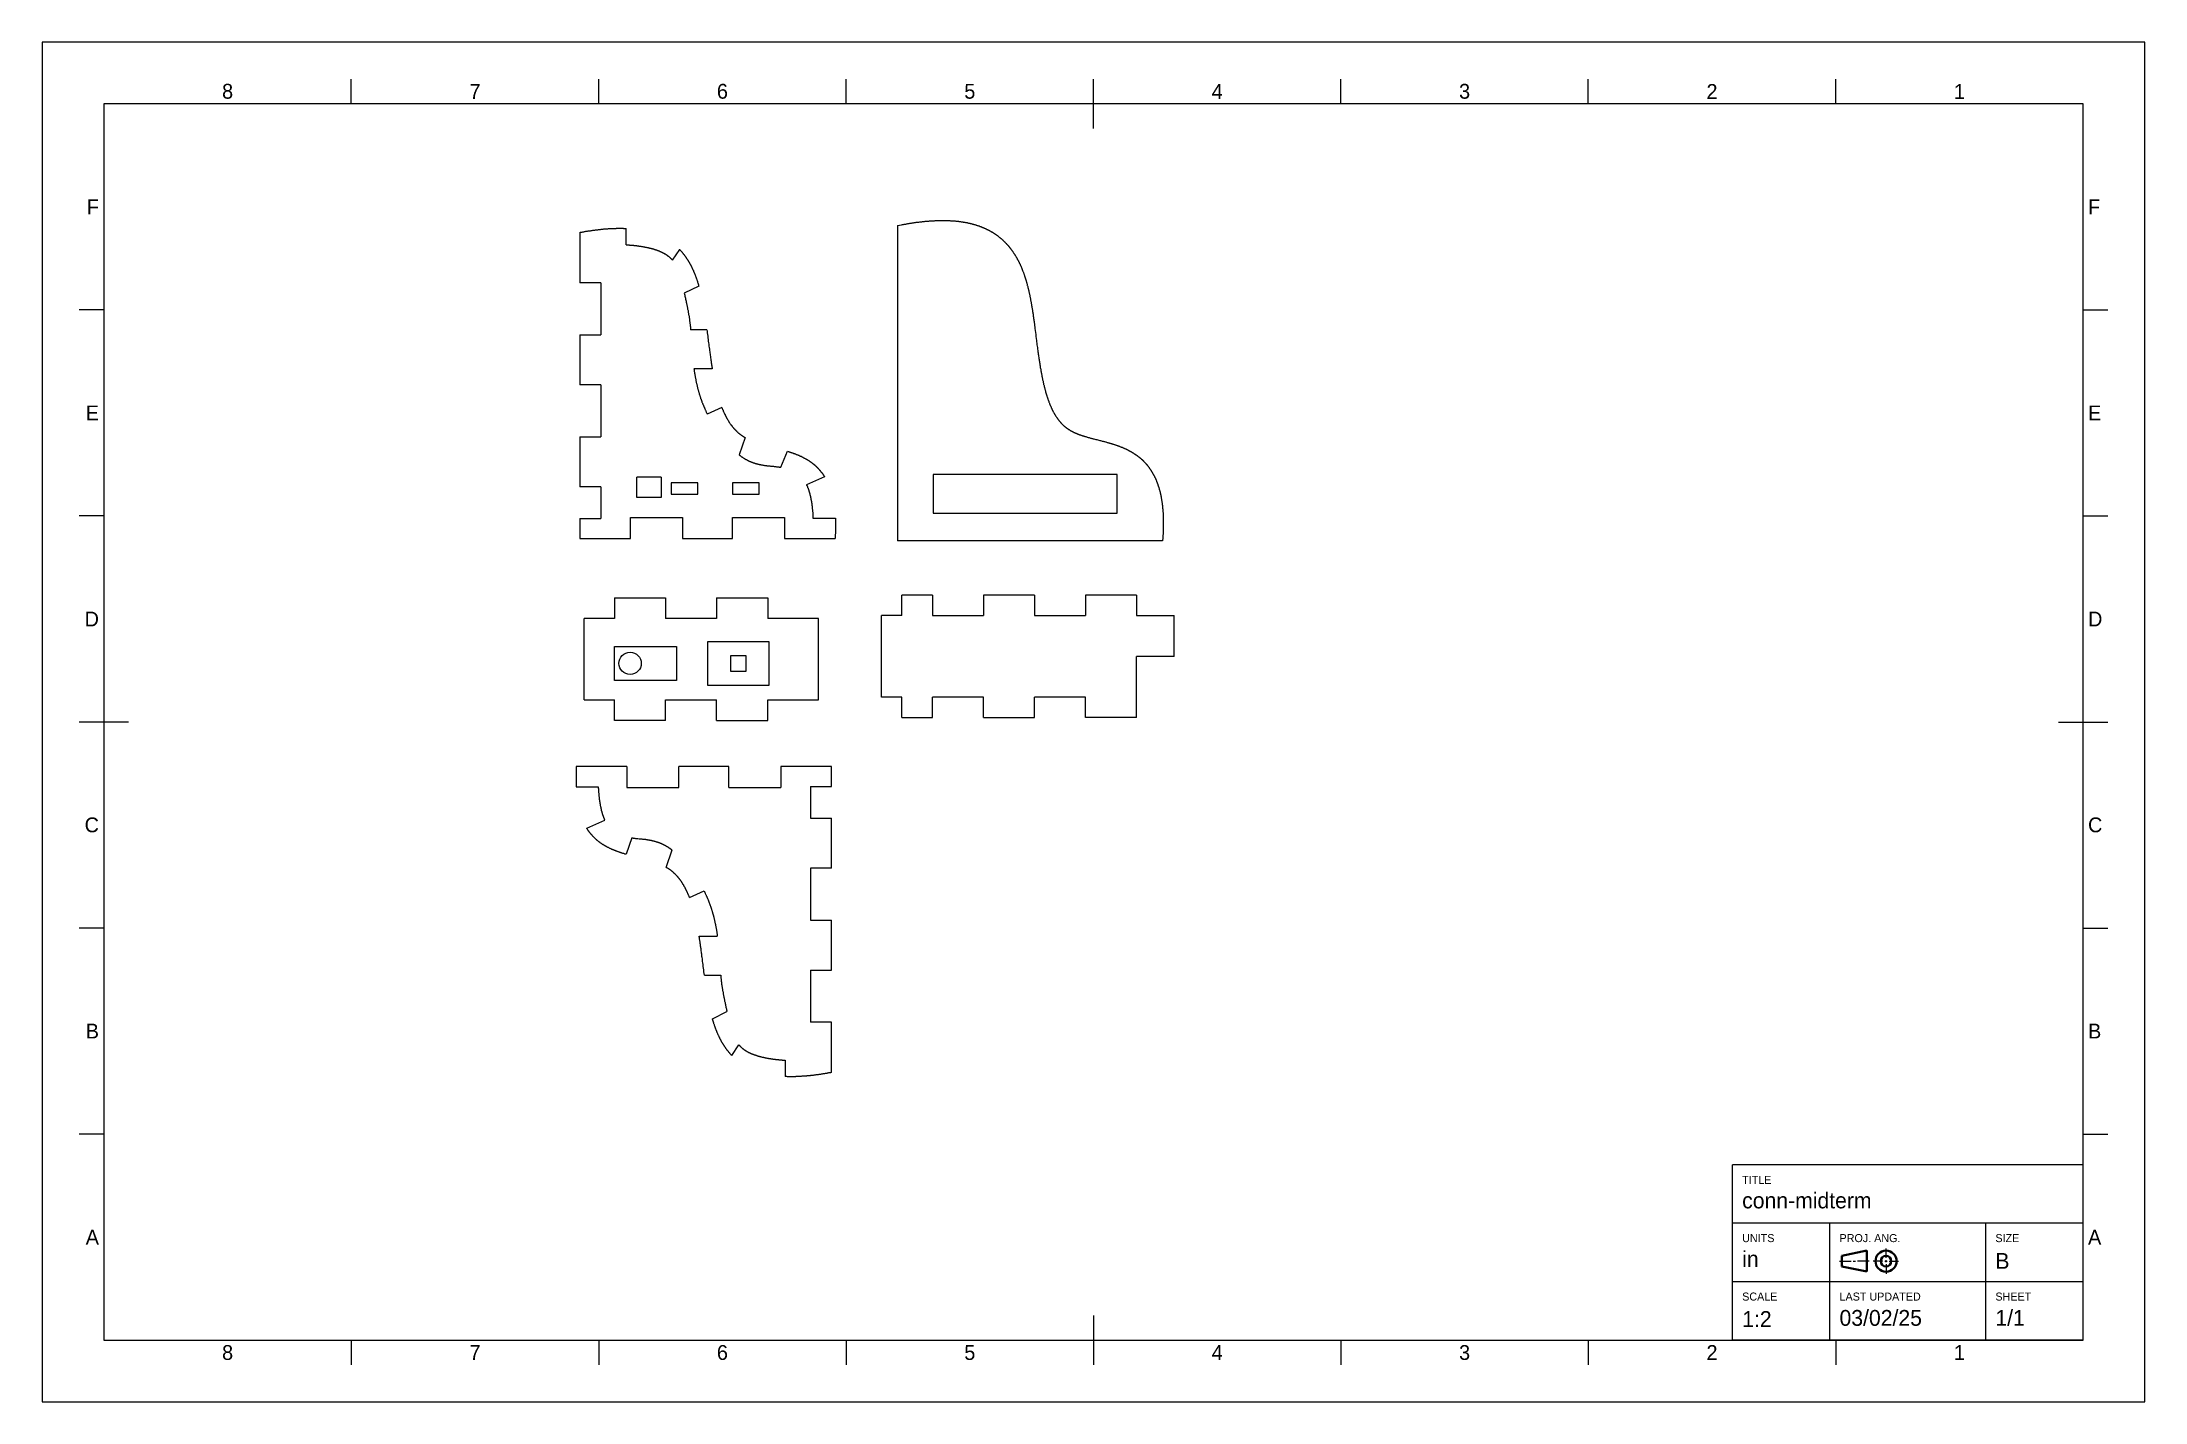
# Paper-space layout 'Sheet' of a CAD drawing. Header units: inches. Extents: x 0 to 17, y 0 to 11.
# The model-space entities are those that its viewports show. They can reach past a viewport. Long polylines and large blocks are cut down to what shows.
import ezdxf

# ---------------------------------------------------------------- set-up
doc = ezdxf.new("R2010")
doc.units = ezdxf.units.IN
doc.header["$LTSCALE"] = 0.03937
doc.header["$MEASUREMENT"] = 0
doc.layers.add('Border', color=7, linetype='Continuous')
doc.layers.add('Geometries', color=7, linetype='Continuous')
doc.styles.add('Shapr1', font='txt', dxfattribs={"height": 0.119625})
doc.styles.add('Shapr10', font='txt', dxfattribs={"height": 0.119625})
doc.styles.add('Shapr11', font='txt', dxfattribs={"height": 0.119625})
doc.styles.add('Shapr12', font='txt', dxfattribs={"height": 0.119625})
doc.styles.add('Shapr13', font='txt', dxfattribs={"height": 0.119625})
doc.styles.add('Shapr14', font='txt', dxfattribs={"height": 0.119625})
doc.styles.add('Shapr15', font='txt', dxfattribs={"height": 0.119625})
doc.styles.add('Shapr16', font='txt', dxfattribs={"height": 0.119625})
doc.styles.add('Shapr17', font='txt', dxfattribs={"height": 0.119625})
doc.styles.add('Shapr18', font='txt', dxfattribs={"height": 0.119625})
doc.styles.add('Shapr19', font='txt', dxfattribs={"height": 0.119625})
doc.styles.add('Shapr7', font='txt', dxfattribs={"height": 0.119625})
doc.styles.add('Shapr8', font='txt', dxfattribs={"height": 0.119625})
doc.styles.add('Shapr9', font='txt', dxfattribs={"height": 0.119625})

psp = doc.layouts.new('Sheet')

msp = doc.modelspace()

# ---------------------------------------------------------------- texts
at = {"layer": 'Border', "linetype": 'Continuous', "lineweight": 15, "char_height": 0.12, "width": 0.11962, "style": 'Shapr1'}
for s, insert, attachment_point in [('8', (1.5, 10.54), 8), ('7', (3.5, 10.54), 8), ('6', (5.5, 10.54), 8), ('5', (7.5, 10.54), 8), ('4', (9.5, 10.54), 8), ('3', (11.5, 10.54), 8), ('2', (13.5, 10.54), 8), ('1', (15.5, 10.54), 8), ('F', (0.46, 9.667), 6), ('F', (16.54, 9.667), 4), ('E', (0.46, 8), 6), ('E', (16.54, 8), 4), ('D', (0.46, 6.333), 6), ('D', (16.54, 6.333), 4), ('C', (0.46, 4.667), 6), ('C', (16.54, 4.667), 4), ('B', (0.46, 3), 6), ('B', (16.54, 3), 4), ('A', (0.46, 1.333), 6), ('A', (16.54, 1.333), 4), ('8', (1.5, 0.46), 2), ('7', (3.5, 0.46), 2), ('6', (5.5, 0.46), 2), ('5', (7.5, 0.46), 2), ('4', (9.5, 0.46), 2), ('3', (11.5, 0.46), 2), ('2', (13.5, 0.46), 2), ('1', (15.5, 0.46), 2)]:
    msp.add_mtext(s, dxfattribs=dict(at, insert=insert, attachment_point=attachment_point))
at = {"layer": 'Border', "linetype": 'Continuous', "lineweight": 15, "attachment_point": 1}
for s, insert, char_height, style in [('TITLE', (13.744, 1.829), 0.065, 'Shapr7'), ('conn-midterm', (13.744, 1.694), 0.12795, 'Shapr8'), ('UNITS', (13.744, 1.358), 0.065, 'Shapr9'), ('in', (13.744, 1.221), 0.128, 'Shapr10'), ('PROJ. ANG.', (14.531, 1.358), 0.065, 'Shapr11'), ('SIZE', (15.791, 1.358), 0.065, 'Shapr12'), ('B', (15.791, 1.205), 0.128, 'Shapr13'), ('SCALE', (13.744, 0.885), 0.065, 'Shapr14'), ('LAST UPDATED', (14.531, 0.885), 0.06496, 'Shapr16'), ('SHEET', (15.791, 0.885), 0.065, 'Shapr18'), ('1:2', (13.744, 0.735), 0.128, 'Shapr15'), ('03/02/25', (14.531, 0.744), 0.128, 'Shapr17'), ('1/1', (15.791, 0.744), 0.128, 'Shapr19')]:
    msp.add_mtext(s, dxfattribs=dict(at, insert=insert, char_height=char_height, style=style))

# ---------------------------------------------------------------- blocks, each defined once
blk = doc.blocks.new('*U2')
at = {"layer": 'Border', "linetype": 'Continuous', "lineweight": 15}
for p, q in [((16.5, 1.917), (13.665, 1.917)), ((13.665, 0.5), (13.665, 1.917)), ((16.5, 0.5), (16.5, 1.917)), ((16.5, 1.445), (13.665, 1.445)), ((14.453, 0.5), (14.453, 1.445)), ((15.713, 0.5), (15.713, 1.445)), ((14.907, 1.165), (14.907, 1.241)), ((14.531, 1.139), (14.625, 1.139)), ((14.642, 1.139), (14.659, 1.139)), ((14.77, 1.139), (14.677, 1.139)), ((14.881, 1.139), (14.804, 1.139)), ((14.898, 1.139), (14.915, 1.139)), ((14.907, 1.131), (14.907, 1.148)), ((14.907, 1.114), (14.907, 1.037)), ((14.932, 1.139), (15.009, 1.139)), ((16.5, 0.972), (13.665, 0.972)), ((16.5, 0.5), (13.665, 0.5))]:
    blk.add_line(p, q, dxfattribs=at)
at = {"layer": 'Border', "linetype": 'Continuous', "lineweight": 40}
for p, q in [((14.549, 1.182), (14.753, 1.224)), ((14.753, 1.224), (14.753, 1.054)), ((14.549, 1.182), (14.549, 1.096)), ((14.549, 1.096), (14.753, 1.054))]:
    blk.add_line(p, q, dxfattribs=at)
for radius in [0.0853, 0.0427]:
    blk.add_circle((14.907, 1.139), radius, dxfattribs=at)

# ---------------------------------------------------------------- linework, layer by layer
at = {"layer": 'Border', "linetype": 'Continuous', "lineweight": 15}
for p, q in [((2.5, 10.5), (2.5, 10.7)), ((4.5, 10.5), (4.5, 10.7)), ((6.5, 10.5), (6.5, 10.7)), ((8.5, 10.3), (8.5, 10.7)), ((10.5, 10.5), (10.5, 10.7)), ((12.5, 10.5), (12.5, 10.7)), ((14.5, 10.5), (14.5, 10.7)), ((16.5, 10.5), (0.5, 10.5)), ((0.5, 10.5), (0.5, 0.5)), ((16.5, 0.5), (16.5, 10.5)), ((0.5, 8.833), (0.3, 8.833)), ((16.5, 8.833), (16.7, 8.833)), ((0.5, 7.167), (0.3, 7.167)), ((16.5, 7.167), (16.7, 7.167)), ((0.7, 5.5), (0.3, 5.5)), ((16.3, 5.5), (16.7, 5.5)), ((0.5, 3.833), (0.3, 3.833)), ((16.5, 3.833), (16.7, 3.833)), ((0.5, 2.167), (0.3, 2.167)), ((16.5, 2.167), (16.7, 2.167)), ((8.5, 0.7), (8.5, 0.3)), ((0.5, 0.5), (16.5, 0.5)), ((2.5, 0.5), (2.5, 0.3)), ((4.5, 0.5), (4.5, 0.3)), ((6.5, 0.5), (6.5, 0.3)), ((10.5, 0.5), (10.5, 0.3)), ((12.5, 0.5), (12.5, 0.3)), ((14.5, 0.5), (14.5, 0.3))]:
    msp.add_line(p, q, dxfattribs=at)
at = {"layer": 'Geometries', "linetype": 'Continuous', "lineweight": 25}
for p, q in [((4.348, 9.46), (4.348, 9.051)), ((4.721, 9.36), (4.721, 9.493)), ((6.916, 9.516), (6.916, 6.966)), ((5.153, 9.323), (5.095, 9.236)), ((4.517, 9.051), (4.348, 9.051)), ((4.517, 9.051), (4.517, 8.631)), ((5.309, 9.026), (5.192, 8.968)), ((5.375, 8.673), (5.243, 8.673)), ((4.348, 8.631), (4.348, 8.226)), ((4.348, 8.631), (4.517, 8.631)), ((5.418, 8.357), (5.27, 8.357)), ((4.517, 8.226), (4.348, 8.226)), ((4.517, 8.226), (4.517, 7.806)), ((5.495, 8.045), (5.378, 7.991)), ((4.348, 7.806), (4.348, 7.401)), ((4.348, 7.806), (4.517, 7.806)), ((5.683, 7.801), (5.636, 7.66)), ((5.973, 7.561), (6.027, 7.69)), ((6.326, 7.483), (6.18, 7.419)), ((7.205, 7.502), (7.205, 7.188)), ((8.69, 7.502), (7.205, 7.502)), ((8.69, 7.188), (8.69, 7.502)), ((4.517, 7.401), (4.348, 7.401)), ((4.517, 7.401), (4.517, 7.146)), ((4.807, 7.315), (4.807, 7.48)), ((5.004, 7.48), (4.807, 7.48)), ((5.004, 7.315), (4.807, 7.315)), ((5.004, 7.48), (5.004, 7.315)), ((5.301, 7.434), (5.087, 7.434)), ((5.087, 7.434), (5.087, 7.344)), ((5.087, 7.344), (5.301, 7.344)), ((5.301, 7.344), (5.301, 7.434)), ((5.796, 7.434), (5.582, 7.434)), ((5.582, 7.434), (5.582, 7.344)), ((5.582, 7.344), (5.796, 7.344)), ((5.796, 7.344), (5.796, 7.434)), ((4.348, 7.146), (4.348, 6.985)), ((4.348, 7.146), (4.517, 7.146)), ((4.757, 7.154), (5.177, 7.154)), ((4.757, 6.985), (4.757, 7.154)), ((5.177, 7.154), (5.177, 6.985)), ((5.582, 7.154), (6.002, 7.154)), ((5.582, 6.985), (5.582, 7.154)), ((6.002, 7.154), (6.002, 6.985)), ((6.232, 7.15), (6.413, 7.15)), ((7.205, 7.188), (8.69, 7.188)), ((4.348, 6.985), (4.757, 6.985)), ((5.177, 6.985), (5.582, 6.985)), ((6.002, 6.985), (6.411, 6.985)), ((9.058, 6.966), (6.916, 6.966)), ((4.628, 6.503), (5.041, 6.503)), ((4.628, 6.503), (4.628, 6.338)), ((5.041, 6.503), (5.041, 6.338)), ((5.453, 6.503), (5.866, 6.503)), ((5.453, 6.503), (5.453, 6.338)), ((5.866, 6.503), (5.866, 6.338)), ((6.951, 6.361), (6.951, 6.526)), ((7.198, 6.526), (6.951, 6.526)), ((7.198, 6.526), (7.198, 6.361)), ((7.611, 6.526), (7.611, 6.361)), ((8.023, 6.526), (7.611, 6.526)), ((8.023, 6.526), (8.023, 6.361)), ((8.436, 6.526), (8.436, 6.361)), ((8.848, 6.526), (8.436, 6.526)), ((8.848, 6.526), (8.848, 6.361)), ((4.382, 5.678), (4.382, 6.338)), ((4.628, 6.338), (4.382, 6.338)), ((5.453, 6.338), (5.041, 6.338)), ((6.278, 6.338), (5.866, 6.338)), ((6.278, 5.678), (6.278, 6.338)), ((6.951, 6.361), (6.786, 6.361)), ((6.786, 5.701), (6.786, 6.361)), ((7.198, 6.361), (7.611, 6.361)), ((8.023, 6.361), (8.436, 6.361)), ((8.848, 6.361), (9.151, 6.361)), ((9.151, 6.031), (9.151, 6.361)), ((5.879, 6.149), (5.379, 6.149)), ((5.379, 6.149), (5.379, 5.799)), ((5.879, 5.799), (5.879, 6.149)), ((4.629, 5.836), (4.629, 6.111)), ((4.629, 6.111), (5.129, 6.111)), ((5.129, 6.111), (5.129, 5.836)), ((5.566, 6.036), (5.566, 5.911)), ((5.691, 6.036), (5.566, 6.036)), ((5.691, 5.911), (5.691, 6.036)), ((8.848, 5.536), (8.848, 6.031)), ((9.151, 6.031), (8.848, 6.031)), ((5.129, 5.836), (4.629, 5.836)), ((5.379, 5.799), (5.879, 5.799)), ((5.566, 5.911), (5.691, 5.911)), ((4.382, 5.678), (4.628, 5.678)), ((4.628, 5.513), (4.628, 5.678)), ((5.041, 5.513), (5.041, 5.678)), ((5.041, 5.678), (5.453, 5.678)), ((5.453, 5.513), (5.453, 5.678)), ((5.866, 5.678), (6.278, 5.678)), ((5.866, 5.513), (5.866, 5.678)), ((6.951, 5.701), (6.786, 5.701)), ((6.951, 5.536), (6.951, 5.701)), ((7.611, 5.701), (7.198, 5.701)), ((7.198, 5.536), (7.198, 5.701)), ((7.611, 5.536), (7.611, 5.701)), ((8.436, 5.701), (8.023, 5.701)), ((8.023, 5.536), (8.023, 5.701)), ((8.436, 5.536), (8.436, 5.701)), ((5.041, 5.513), (4.628, 5.513)), ((5.453, 5.513), (5.866, 5.513)), ((6.951, 5.536), (7.198, 5.536)), ((7.611, 5.536), (8.023, 5.536)), ((8.848, 5.536), (8.436, 5.536)), ((4.318, 5.14), (4.318, 4.975)), ((4.727, 5.14), (4.318, 5.14)), ((4.727, 5.14), (4.727, 4.971)), ((5.552, 5.14), (5.148, 5.14)), ((5.148, 4.971), (5.148, 5.14)), ((5.552, 4.971), (5.552, 5.14)), ((6.381, 5.14), (5.973, 5.14)), ((5.973, 5.14), (5.973, 4.971)), ((6.381, 4.979), (6.381, 5.14)), ((4.318, 4.975), (4.497, 4.975)), ((4.727, 4.971), (5.148, 4.971)), ((5.552, 4.971), (5.973, 4.971)), ((6.212, 4.979), (6.212, 4.723)), ((6.212, 4.979), (6.381, 4.979)), ((4.403, 4.641), (4.549, 4.706)), ((6.212, 4.723), (6.381, 4.723)), ((6.381, 4.319), (6.381, 4.723)), ((4.768, 4.563), (4.721, 4.43)), ((5.046, 4.324), (5.093, 4.465)), ((6.381, 4.319), (6.212, 4.319)), ((6.212, 4.319), (6.212, 3.898)), ((5.234, 4.08), (5.352, 4.134)), ((5.312, 3.767), (5.459, 3.767)), ((6.212, 3.898), (6.381, 3.898)), ((6.381, 3.494), (6.381, 3.898)), ((5.355, 3.452), (5.486, 3.452)), ((6.212, 3.494), (6.381, 3.494)), ((6.212, 3.494), (6.212, 3.073)), ((5.42, 3.099), (5.537, 3.157)), ((6.381, 3.073), (6.212, 3.073)), ((6.381, 2.665), (6.381, 3.073)), ((5.576, 2.802), (5.634, 2.888)), ((6.008, 2.765), (6.008, 2.632))]:
    msp.add_line(p, q, dxfattribs=at)
at = {"layer": 'Geometries', "linetype": 'Continuous', "lineweight": 25, "flags": 128}
for points in [[(6.916, 9.516), (6.949, 9.522), (6.956, 9.524), (6.963, 9.525), (6.969, 9.526), (6.976, 9.527), (6.983, 9.528), (6.988, 9.529), (6.994, 9.53), (7, 9.531), (7.005, 9.532), (7.011, 9.533), (7.016, 9.534), (7.022, 9.535), (7.028, 9.536), (7.033, 9.537), (7.039, 9.538), (7.044, 9.538), (7.05, 9.539), (7.056, 9.54), (7.061, 9.541), (7.067, 9.542), (7.072, 9.542), (7.078, 9.543), (7.084, 9.544), (7.089, 9.544), (7.095, 9.545), (7.101, 9.546), (7.106, 9.546), (7.112, 9.547), (7.117, 9.548), (7.123, 9.548), (7.129, 9.549), (7.134, 9.549), (7.14, 9.55), (7.146, 9.551), (7.151, 9.551), (7.157, 9.552), (7.163, 9.552), (7.168, 9.552), (7.174, 9.553), (7.18, 9.553), (7.185, 9.554), (7.19, 9.554), (7.195, 9.554), (7.2, 9.555), (7.205, 9.555), (7.21, 9.555), (7.214, 9.555), (7.219, 9.556), (7.224, 9.556), (7.229, 9.556), (7.234, 9.556), (7.239, 9.556), (7.244, 9.557), (7.248, 9.557), (7.253, 9.557), (7.258, 9.557), (7.263, 9.557), (7.268, 9.557), (7.273, 9.557), (7.278, 9.557), (7.282, 9.557), (7.287, 9.557), (7.292, 9.557), (7.296, 9.557), (7.3, 9.557), (7.304, 9.557), (7.309, 9.557), (7.313, 9.557), (7.317, 9.556), (7.321, 9.556), (7.326, 9.556), (7.33, 9.556), (7.335, 9.556), (7.339, 9.556), (7.344, 9.555), (7.348, 9.555), (7.353, 9.555), (7.357, 9.555), (7.362, 9.554), (7.366, 9.554), (7.371, 9.554), (7.375, 9.553), (7.379, 9.553), (7.383, 9.553), (7.386, 9.552), (7.39, 9.552), (7.393, 9.551), (7.397, 9.551), (7.4, 9.551), (7.404, 9.55), (7.408, 9.55), (7.411, 9.549), (7.415, 9.549), (7.418, 9.549), (7.422, 9.548), (7.425, 9.548), (7.429, 9.547), (7.433, 9.547), (7.436, 9.546), (7.44, 9.545), (7.443, 9.545), (7.447, 9.544), (7.451, 9.544), (7.454, 9.543), (7.458, 9.542), (7.461, 9.542), (7.465, 9.541), (7.468, 9.541), (7.472, 9.54), (7.475, 9.539), (7.479, 9.539), (7.482, 9.538), (7.485, 9.537), (7.489, 9.536), (7.492, 9.536), (7.495, 9.535), (7.499, 9.534), (7.502, 9.533), (7.506, 9.533), (7.509, 9.532), (7.512, 9.531), (7.516, 9.53), (7.519, 9.529), (7.522, 9.528), (7.526, 9.527), (7.529, 9.526), (7.532, 9.525), (7.536, 9.525), (7.539, 9.524), (7.542, 9.523), (7.546, 9.522), (7.549, 9.521), (7.552, 9.52), (7.555, 9.518), (7.559, 9.517), (7.562, 9.516), (7.565, 9.515), (7.569, 9.514), (7.572, 9.513), (7.575, 9.512), (7.578, 9.511), (7.582, 9.509), (7.585, 9.508), (7.588, 9.507), (7.591, 9.506), (7.595, 9.505), (7.598, 9.503), (7.601, 9.502), (7.604, 9.501), (7.607, 9.499), (7.611, 9.498), (7.614, 9.497), (7.617, 9.495), (7.62, 9.494), (7.623, 9.492), (7.626, 9.491), (7.629, 9.49), (7.632, 9.488), (7.636, 9.487), (7.639, 9.485), (7.641, 9.484), (7.644, 9.483), (7.646, 9.481), (7.648, 9.48), (7.651, 9.479), (7.653, 9.478), (7.656, 9.476), (7.658, 9.475), (7.661, 9.474), (7.663, 9.472), (7.666, 9.471), (7.669, 9.469), (7.671, 9.468), (7.674, 9.466), (7.677, 9.464), (7.68, 9.463), (7.683, 9.461), (7.685, 9.459), (7.688, 9.458), (7.691, 9.456), (7.694, 9.454), (7.696, 9.452), (7.699, 9.451), (7.702, 9.449), (7.704, 9.447), (7.707, 9.445), (7.71, 9.443), (7.713, 9.441), (7.715, 9.44), (7.718, 9.438), (7.72, 9.436), (7.723, 9.434), (7.726, 9.432), (7.728, 9.43), (7.731, 9.428), (7.733, 9.426), (7.736, 9.424), (7.738, 9.422), (7.741, 9.42), (7.743, 9.418), (7.746, 9.416), (7.749, 9.414), (7.751, 9.412), (7.753, 9.41), (7.756, 9.407), (7.758, 9.405), (7.761, 9.403), (7.763, 9.401), (7.766, 9.399), (7.768, 9.397), (7.77, 9.394), (7.773, 9.392), (7.775, 9.39), (7.777, 9.388), (7.78, 9.385), (7.782, 9.383), (7.784, 9.381), (7.787, 9.379), (7.789, 9.377), (7.791, 9.374), (7.793, 9.372), (7.794, 9.37), (7.796, 9.368), (7.798, 9.366), (7.8, 9.364), (7.802, 9.362), (7.804, 9.36), (7.806, 9.358), (7.808, 9.356), (7.81, 9.353), (7.812, 9.351), (7.813, 9.349), (7.815, 9.347), (7.817, 9.345), (7.819, 9.342), (7.821, 9.34), (7.823, 9.338), (7.824, 9.336), (7.826, 9.334), (7.828, 9.331), (7.83, 9.329), (7.831, 9.327), (7.833, 9.325), (7.835, 9.322), (7.836, 9.32), (7.838, 9.318), (7.84, 9.316), (7.841, 9.313), (7.843, 9.311), (7.845, 9.308), (7.847, 9.305), (7.849, 9.302), (7.851, 9.299), (7.853, 9.296), (7.855, 9.293), (7.857, 9.29), (7.859, 9.287), (7.861, 9.284), (7.863, 9.281), (7.865, 9.278), (7.867, 9.275), (7.868, 9.273), (7.87, 9.27), (7.872, 9.267), (7.874, 9.263), (7.875, 9.26), (7.877, 9.257), (7.879, 9.254), (7.881, 9.251), (7.882, 9.248), (7.884, 9.245), (7.886, 9.242), (7.888, 9.239), (7.889, 9.235), (7.891, 9.232), (7.893, 9.229), (7.894, 9.226), (7.896, 9.222), (7.898, 9.219), (7.899, 9.215), (7.901, 9.212), (7.903, 9.209), (7.904, 9.205), (7.906, 9.202), (7.907, 9.199), (7.909, 9.195), (7.91, 9.192), (7.912, 9.188), (7.914, 9.184), (7.915, 9.181), (7.917, 9.177), (7.918, 9.173), (7.92, 9.17), (7.921, 9.166), (7.923, 9.162), (7.924, 9.158), (7.926, 9.155), (7.927, 9.151), (7.929, 9.147), (7.93, 9.144), (7.932, 9.14), (7.933, 9.136), (7.935, 9.132), (7.936, 9.128), (7.937, 9.124), (7.939, 9.12), (7.94, 9.116), (7.942, 9.112), (7.943, 9.107), (7.944, 9.103), (7.946, 9.099), (7.947, 9.095), (7.948, 9.091), (7.95, 9.087), (7.951, 9.083), (7.952, 9.079), (7.954, 9.075), (7.955, 9.07), (7.956, 9.066), (7.958, 9.061), (7.959, 9.056), (7.96, 9.051), (7.962, 9.047), (7.963, 9.042), (7.964, 9.037), (7.965, 9.032), (7.967, 9.027), (7.968, 9.023), (7.969, 9.018), (7.97, 9.013), (7.972, 9.008), (7.973, 9.003), (7.974, 8.999), (7.975, 8.994), (7.976, 8.989), (7.977, 8.984), (7.978, 8.979), (7.979, 8.974), (7.98, 8.97), (7.982, 8.964), (7.983, 8.958), (7.984, 8.953), (7.985, 8.947), (7.986, 8.941), (7.988, 8.936), (7.989, 8.93), (7.99, 8.925), (7.991, 8.919), (7.992, 8.913), (7.993, 8.908), (7.994, 8.902), (7.995, 8.896), (7.996, 8.891), (7.997, 8.885), (7.998, 8.879), (7.999, 8.873), (8, 8.868), (8.001, 8.861), (8.002, 8.854), (8.003, 8.847), (8.005, 8.84), (8.006, 8.834), (8.007, 8.827), (8.008, 8.82), (8.009, 8.813), (8.01, 8.806), (8.011, 8.8), (8.012, 8.791), (8.013, 8.782), (8.014, 8.774), (8.016, 8.765), (8.017, 8.757), (8.018, 8.748), (8.019, 8.74), (8.02, 8.731), (8.022, 8.719), (8.024, 8.707), (8.025, 8.695), (8.027, 8.683), (8.029, 8.667), (8.031, 8.65), (8.033, 8.634), (8.035, 8.618), (8.037, 8.602), (8.039, 8.586), (8.04, 8.575), (8.042, 8.563), (8.043, 8.552), (8.045, 8.54), (8.046, 8.529), (8.048, 8.517), (8.05, 8.506), (8.051, 8.495), (8.052, 8.486), (8.054, 8.476), (8.055, 8.467), (8.056, 8.458), (8.058, 8.449), (8.059, 8.441), (8.06, 8.432), (8.061, 8.423), (8.063, 8.415), (8.064, 8.408), (8.065, 8.401), (8.066, 8.394), (8.067, 8.388), (8.068, 8.381), (8.069, 8.374), (8.07, 8.367), (8.072, 8.36), (8.073, 8.354), (8.074, 8.347), (8.075, 8.34), (8.076, 8.333), (8.078, 8.326), (8.079, 8.32), (8.08, 8.313), (8.081, 8.307), (8.082, 8.301), (8.083, 8.296), (8.085, 8.29), (8.086, 8.284), (8.087, 8.279), (8.088, 8.273), (8.089, 8.268), (8.09, 8.262), (8.092, 8.256), (8.093, 8.251), (8.094, 8.245), (8.095, 8.24), (8.096, 8.235), (8.097, 8.231), (8.099, 8.226), (8.1, 8.221), (8.101, 8.216), (8.102, 8.211), (8.103, 8.207), (8.105, 8.202), (8.106, 8.197), (8.107, 8.192), (8.108, 8.187), (8.11, 8.183), (8.111, 8.178), (8.112, 8.174), (8.113, 8.169), (8.114, 8.165), (8.116, 8.161), (8.117, 8.157), (8.118, 8.152), (8.119, 8.148), (8.121, 8.144), (8.122, 8.14), (8.123, 8.135), (8.125, 8.131), (8.126, 8.127), (8.127, 8.124), (8.128, 8.12), (8.13, 8.117), (8.131, 8.114), (8.132, 8.11), (8.133, 8.107), (8.134, 8.104), (8.135, 8.1), (8.137, 8.097), (8.138, 8.094), (8.139, 8.09), (8.14, 8.087), (8.142, 8.084), (8.143, 8.08), (8.144, 8.077), (8.145, 8.074), (8.147, 8.07), (8.148, 8.067), (8.149, 8.064), (8.151, 8.06), (8.152, 8.057), (8.154, 8.054), (8.155, 8.051), (8.157, 8.047), (8.158, 8.044), (8.159, 8.041), (8.16, 8.039), (8.162, 8.036), (8.163, 8.033), (8.164, 8.031), (8.165, 8.028), (8.167, 8.026), (8.168, 8.023), (8.169, 8.02), (8.171, 8.018), (8.172, 8.015), (8.173, 8.012), (8.175, 8.01), (8.176, 8.007), (8.177, 8.005), (8.179, 8.002), (8.18, 8), (8.182, 7.997), (8.183, 7.995), (8.185, 7.992), (8.186, 7.989), (8.188, 7.987), (8.189, 7.984), (8.191, 7.982), (8.192, 7.979), (8.194, 7.977), (8.195, 7.974), (8.197, 7.972), (8.198, 7.97), (8.2, 7.967), (8.202, 7.965), (8.203, 7.962), (8.205, 7.96), (8.207, 7.957), (8.208, 7.955), (8.21, 7.953), (8.211, 7.951), (8.213, 7.949), (8.214, 7.947), (8.216, 7.945), (8.217, 7.943), (8.219, 7.941), (8.22, 7.939), (8.222, 7.937), (8.223, 7.935), (8.225, 7.933), (8.227, 7.931), (8.228, 7.93), (8.23, 7.928), (8.231, 7.926), (8.233, 7.924), (8.234, 7.922), (8.236, 7.92), (8.238, 7.919), (8.239, 7.917), (8.241, 7.915), (8.242, 7.914), (8.244, 7.912), (8.246, 7.91), (8.247, 7.909), (8.249, 7.907), (8.251, 7.905), (8.252, 7.904), (8.254, 7.902), (8.256, 7.9), (8.257, 7.899), (8.259, 7.897), (8.261, 7.896), (8.263, 7.894), (8.264, 7.893), (8.266, 7.891), (8.268, 7.89), (8.27, 7.888), (8.272, 7.887), (8.273, 7.885), (8.275, 7.884), (8.277, 7.882), (8.279, 7.881), (8.281, 7.879), (8.283, 7.878), (8.285, 7.877), (8.287, 7.875), (8.288, 7.874), (8.29, 7.873), (8.292, 7.871), (8.294, 7.87), (8.296, 7.869), (8.298, 7.867), (8.3, 7.866), (8.303, 7.865), (8.305, 7.863), (8.307, 7.862), (8.309, 7.861), (8.311, 7.859), (8.313, 7.858), (8.316, 7.857), (8.318, 7.856), (8.32, 7.854), (8.322, 7.853), (8.324, 7.852), (8.327, 7.851), (8.329, 7.85), (8.331, 7.849), (8.333, 7.848), (8.335, 7.847), (8.337, 7.845), (8.339, 7.844), (8.342, 7.843), (8.344, 7.842), (8.347, 7.841), (8.349, 7.84), (8.352, 7.839), (8.355, 7.837), (8.357, 7.836), (8.36, 7.835), (8.363, 7.834), (8.366, 7.833), (8.368, 7.832), (8.371, 7.831), (8.374, 7.829), (8.377, 7.828), (8.38, 7.827), (8.382, 7.826), (8.385, 7.825), (8.388, 7.824), (8.391, 7.823), (8.395, 7.822), (8.398, 7.821), (8.401, 7.82), (8.405, 7.818), (8.408, 7.817), (8.411, 7.816), (8.415, 7.815), (8.419, 7.814), (8.423, 7.813), (8.426, 7.811), (8.43, 7.81), (8.434, 7.809), (8.439, 7.808), (8.443, 7.806), (8.448, 7.805), (8.452, 7.804), (8.457, 7.802), (8.462, 7.801), (8.466, 7.8), (8.471, 7.798), (8.475, 7.797), (8.48, 7.796), (8.486, 7.794), (8.492, 7.793), (8.497, 7.791), (8.503, 7.79), (8.511, 7.788), (8.519, 7.786), (8.526, 7.784), (8.534, 7.782), (8.542, 7.78), (8.55, 7.778), (8.557, 7.776), (8.565, 7.774), (8.571, 7.772), (8.577, 7.771), (8.584, 7.769), (8.59, 7.768), (8.596, 7.766), (8.601, 7.765), (8.606, 7.763), (8.611, 7.762), (8.616, 7.76), (8.621, 7.759), (8.626, 7.758), (8.63, 7.756), (8.635, 7.755), (8.64, 7.753), (8.645, 7.752), (8.649, 7.751), (8.653, 7.749), (8.657, 7.748), (8.661, 7.747), (8.666, 7.745), (8.67, 7.744), (8.674, 7.743), (8.678, 7.741), (8.682, 7.74), (8.686, 7.739), (8.69, 7.737), (8.694, 7.736), (8.697, 7.735), (8.701, 7.733), (8.704, 7.732), (8.708, 7.731), (8.711, 7.73), (8.714, 7.728), (8.718, 7.727), (8.721, 7.726), (8.724, 7.724), (8.728, 7.723), (8.731, 7.722), (8.734, 7.72), (8.738, 7.719), (8.741, 7.717), (8.744, 7.716), (8.748, 7.715), (8.751, 7.713), (8.754, 7.712), (8.758, 7.71), (8.761, 7.709), (8.764, 7.707), (8.766, 7.706), (8.769, 7.705), (8.771, 7.703), (8.774, 7.702), (8.777, 7.701), (8.779, 7.7), (8.782, 7.698), (8.784, 7.697), (8.787, 7.696), (8.789, 7.694), (8.792, 7.693), (8.795, 7.691), (8.797, 7.69), (8.8, 7.689), (8.802, 7.687), (8.805, 7.686), (8.807, 7.684), (8.81, 7.683), (8.812, 7.681), (8.815, 7.68), (8.817, 7.678), (8.82, 7.677), (8.823, 7.675), (8.825, 7.673), (8.828, 7.672), (8.83, 7.67), (8.833, 7.669), (8.835, 7.667), (8.838, 7.665), (8.84, 7.663), (8.843, 7.662), (8.845, 7.66), (8.848, 7.658), (8.85, 7.656), (8.852, 7.655), (8.855, 7.653), (8.857, 7.651), (8.859, 7.65), (8.862, 7.648), (8.864, 7.646), (8.866, 7.644), (8.869, 7.642), (8.871, 7.641), (8.873, 7.639), (8.875, 7.637), (8.878, 7.635), (8.88, 7.633), (8.882, 7.631), (8.884, 7.629), (8.886, 7.627), (8.888, 7.625), (8.891, 7.623), (8.893, 7.622), (8.895, 7.62), (8.897, 7.618), (8.899, 7.616), (8.901, 7.614), (8.903, 7.612), (8.905, 7.609), (8.907, 7.607), (8.909, 7.605), (8.911, 7.603), (8.913, 7.601), (8.915, 7.599), (8.917, 7.597), (8.919, 7.595), (8.921, 7.593), (8.923, 7.59), (8.925, 7.588), (8.927, 7.586), (8.929, 7.584), (8.931, 7.582), (8.933, 7.579), (8.934, 7.577), (8.936, 7.575), (8.938, 7.573), (8.94, 7.57), (8.942, 7.568), (8.943, 7.566), (8.945, 7.563), (8.947, 7.561), (8.949, 7.559), (8.951, 7.556), (8.952, 7.554), (8.954, 7.551), (8.956, 7.549), (8.957, 7.546), (8.959, 7.544), (8.961, 7.542), (8.962, 7.539), (8.964, 7.537), (8.966, 7.534), (8.967, 7.531), (8.969, 7.529), (8.97, 7.526), (8.972, 7.524), (8.974, 7.521), (8.975, 7.518), (8.977, 7.516), (8.978, 7.513), (8.98, 7.51), (8.981, 7.508), (8.983, 7.505), (8.984, 7.502), (8.986, 7.5), (8.987, 7.497), (8.989, 7.494), (8.99, 7.491), (8.992, 7.488), (8.993, 7.486), (8.994, 7.483), (8.996, 7.48), (8.997, 7.477), (8.998, 7.475), (9, 7.472), (9.001, 7.469), (9.002, 7.466), (9.003, 7.463), (9.005, 7.46), (9.006, 7.458), (9.007, 7.455), (9.008, 7.452), (9.009, 7.449), (9.01, 7.446), (9.012, 7.443), (9.013, 7.44), (9.014, 7.437), (9.015, 7.434), (9.016, 7.432), (9.017, 7.429), (9.018, 7.426), (9.019, 7.423), (9.02, 7.42), (9.021, 7.417), (9.022, 7.414), (9.023, 7.411), (9.024, 7.408), (9.025, 7.405), (9.026, 7.402), (9.027, 7.399), (9.028, 7.396), (9.029, 7.393), (9.03, 7.39), (9.031, 7.387), (9.032, 7.383), (9.032, 7.38), (9.033, 7.377), (9.034, 7.374), (9.035, 7.37), (9.036, 7.367), (9.037, 7.364), (9.038, 7.361), (9.038, 7.358), (9.039, 7.354), (9.04, 7.351), (9.041, 7.348), (9.041, 7.344), (9.042, 7.341), (9.043, 7.338), (9.044, 7.334), (9.044, 7.331), (9.045, 7.327), (9.046, 7.324), (9.046, 7.321), (9.047, 7.317), (9.048, 7.314), (9.048, 7.311), (9.049, 7.306), (9.05, 7.302), (9.05, 7.298), (9.051, 7.294), (9.052, 7.29), (9.052, 7.286), (9.053, 7.282), (9.053, 7.278), (9.054, 7.274), (9.055, 7.27), (9.055, 7.265), (9.056, 7.261), (9.056, 7.257), (9.057, 7.253), (9.057, 7.249), (9.057, 7.245), (9.058, 7.241), (9.058, 7.237), (9.059, 7.233), (9.059, 7.228), (9.06, 7.224), (9.06, 7.22), (9.06, 7.216), (9.061, 7.212), (9.061, 7.208), (9.061, 7.204), (9.061, 7.2), (9.062, 7.195), (9.062, 7.191), (9.062, 7.187), (9.062, 7.183), (9.063, 7.179), (9.063, 7.175), (9.063, 7.171), (9.063, 7.166), (9.063, 7.161), (9.064, 7.156), (9.064, 7.151), (9.064, 7.146), (9.064, 7.141), (9.064, 7.135), (9.064, 7.13), (9.064, 7.125), (9.064, 7.12), (9.064, 7.115), (9.064, 7.11), (9.064, 7.104), (9.064, 7.099), (9.064, 7.093), (9.064, 7.088), (9.064, 7.082), (9.064, 7.077), (9.064, 7.071), (9.064, 7.066), (9.063, 7.06), (9.063, 7.055), (9.063, 7.049), (9.063, 7.044), (9.063, 7.038), (9.062, 7.033), (9.062, 7.027), (9.062, 7.022), (9.062, 7.016), (9.061, 7.011), (9.061, 7.006), (9.061, 7.001), (9.06, 6.996), (9.06, 6.991), (9.058, 6.966)], [(4.348, 9.46), (4.354, 9.461), (4.361, 9.462), (4.367, 9.463), (4.373, 9.464), (4.379, 9.465), (4.385, 9.467), (4.391, 9.468), (4.397, 9.469), (4.403, 9.47), (4.409, 9.471), (4.416, 9.472), (4.422, 9.473), (4.428, 9.474), (4.434, 9.474), (4.44, 9.475), (4.446, 9.476), (4.452, 9.477), (4.457, 9.478), (4.463, 9.479), (4.469, 9.479), (4.475, 9.48), (4.481, 9.481), (4.486, 9.482), (4.492, 9.482), (4.498, 9.483), (4.504, 9.484), (4.509, 9.484), (4.515, 9.485), (4.521, 9.486), (4.527, 9.486), (4.533, 9.487), (4.537, 9.487), (4.542, 9.488), (4.547, 9.488), (4.551, 9.488), (4.556, 9.489), (4.56, 9.489), (4.565, 9.49), (4.57, 9.49), (4.574, 9.49), (4.579, 9.491), (4.584, 9.491), (4.588, 9.491), (4.593, 9.491), (4.598, 9.492), (4.602, 9.492), (4.607, 9.492), (4.612, 9.492), (4.616, 9.493), (4.621, 9.493), (4.626, 9.493), (4.63, 9.493), (4.635, 9.493), (4.64, 9.493), (4.645, 9.494), (4.649, 9.494), (4.654, 9.494), (4.659, 9.494), (4.664, 9.494), (4.669, 9.494), (4.673, 9.494), (4.678, 9.494), (4.683, 9.494), (4.688, 9.494), (4.692, 9.494), (4.697, 9.494), (4.701, 9.493), (4.705, 9.493), (4.709, 9.493), (4.713, 9.493), (4.717, 9.493), (4.721, 9.493)], [(4.721, 9.36), (4.726, 9.36), (4.731, 9.359), (4.735, 9.359), (4.74, 9.359), (4.745, 9.359), (4.749, 9.358), (4.753, 9.358), (4.757, 9.358), (4.761, 9.357), (4.765, 9.357), (4.769, 9.357), (4.773, 9.356), (4.777, 9.356), (4.781, 9.356), (4.785, 9.355), (4.789, 9.355), (4.793, 9.354), (4.797, 9.354), (4.801, 9.353), (4.805, 9.353), (4.809, 9.352), (4.813, 9.352), (4.817, 9.351), (4.821, 9.351), (4.825, 9.35), (4.829, 9.35), (4.833, 9.349), (4.837, 9.349), (4.841, 9.348), (4.845, 9.347), (4.849, 9.347), (4.854, 9.346), (4.858, 9.345), (4.862, 9.344), (4.866, 9.344), (4.87, 9.343), (4.874, 9.342), (4.878, 9.341), (4.882, 9.341), (4.885, 9.34), (4.889, 9.339), (4.893, 9.338), (4.896, 9.337), (4.9, 9.337), (4.903, 9.336), (4.907, 9.335), (4.91, 9.334), (4.914, 9.333), (4.917, 9.332), (4.921, 9.332), (4.924, 9.331), (4.928, 9.33), (4.931, 9.329), (4.934, 9.328), (4.937, 9.327), (4.939, 9.326), (4.942, 9.326), (4.945, 9.325), (4.948, 9.324), (4.951, 9.323), (4.954, 9.322), (4.957, 9.321), (4.96, 9.32), (4.962, 9.319), (4.964, 9.319), (4.967, 9.318), (4.969, 9.317), (4.972, 9.316), (4.974, 9.315), (4.976, 9.314), (4.979, 9.313), (4.981, 9.313), (4.983, 9.312), (4.986, 9.311), (4.988, 9.31), (4.991, 9.309), (4.993, 9.308), (4.995, 9.307), (4.998, 9.306), (5, 9.305), (5.002, 9.304), (5.005, 9.303), (5.007, 9.302), (5.009, 9.301), (5.012, 9.299), (5.014, 9.298), (5.016, 9.297), (5.018, 9.296), (5.02, 9.295), (5.022, 9.294), (5.024, 9.293), (5.026, 9.292), (5.028, 9.291), (5.029, 9.29), (5.031, 9.289), (5.033, 9.288), (5.035, 9.287), (5.037, 9.286), (5.039, 9.285), (5.04, 9.284), (5.042, 9.283), (5.044, 9.282), (5.045, 9.281), (5.047, 9.28), (5.048, 9.279), (5.05, 9.278), (5.051, 9.277), (5.053, 9.276), (5.054, 9.274), (5.056, 9.273), (5.057, 9.272), (5.059, 9.271), (5.06, 9.27), (5.061, 9.269), (5.063, 9.268), (5.064, 9.267), (5.066, 9.266), (5.067, 9.264), (5.069, 9.263), (5.07, 9.262), (5.072, 9.261), (5.073, 9.259), (5.074, 9.258), (5.076, 9.257), (5.077, 9.256), (5.079, 9.254), (5.08, 9.253), (5.081, 9.252), (5.083, 9.25), (5.084, 9.249), (5.085, 9.248), (5.086, 9.246), (5.088, 9.245), (5.089, 9.244), (5.09, 9.242), (5.092, 9.241), (5.093, 9.239), (5.094, 9.238), (5.095, 9.236)], [(5.153, 9.323), (5.155, 9.321), (5.157, 9.319), (5.159, 9.317), (5.161, 9.314), (5.163, 9.312), (5.165, 9.31), (5.167, 9.308), (5.169, 9.306), (5.171, 9.303), (5.172, 9.301), (5.174, 9.299), (5.176, 9.297), (5.178, 9.294), (5.18, 9.292), (5.182, 9.29), (5.184, 9.288), (5.186, 9.285), (5.187, 9.283), (5.189, 9.281), (5.191, 9.278), (5.193, 9.276), (5.194, 9.274), (5.196, 9.271), (5.198, 9.269), (5.2, 9.266), (5.201, 9.264), (5.203, 9.262), (5.205, 9.259), (5.206, 9.257), (5.208, 9.254), (5.21, 9.252), (5.211, 9.249), (5.213, 9.247), (5.215, 9.244), (5.216, 9.242), (5.218, 9.24), (5.219, 9.237), (5.221, 9.235), (5.222, 9.232), (5.224, 9.229), (5.226, 9.227), (5.227, 9.224), (5.229, 9.222), (5.23, 9.219), (5.232, 9.217), (5.233, 9.214), (5.235, 9.211), (5.236, 9.209), (5.238, 9.206), (5.239, 9.203), (5.241, 9.2), (5.242, 9.198), (5.244, 9.195), (5.245, 9.192), (5.247, 9.189), (5.248, 9.186), (5.249, 9.184), (5.251, 9.181), (5.252, 9.178), (5.254, 9.175), (5.255, 9.172), (5.256, 9.169), (5.258, 9.166), (5.259, 9.163), (5.261, 9.16), (5.262, 9.157), (5.263, 9.154), (5.265, 9.151), (5.266, 9.148), (5.267, 9.145), (5.269, 9.142), (5.27, 9.139), (5.272, 9.135), (5.273, 9.132), (5.275, 9.128), (5.276, 9.124), (5.277, 9.121), (5.279, 9.117), (5.28, 9.113), (5.282, 9.11), (5.283, 9.106), (5.285, 9.102), (5.286, 9.099), (5.287, 9.095), (5.289, 9.091), (5.29, 9.087), (5.291, 9.084), (5.293, 9.08), (5.294, 9.076), (5.295, 9.072), (5.296, 9.069), (5.298, 9.065), (5.299, 9.061), (5.3, 9.057), (5.301, 9.053), (5.302, 9.05), (5.304, 9.046), (5.305, 9.042), (5.306, 9.038), (5.307, 9.034), (5.308, 9.03), (5.309, 9.026)], [(5.192, 8.968), (5.194, 8.96), (5.196, 8.952), (5.197, 8.944), (5.199, 8.936), (5.201, 8.928), (5.203, 8.92), (5.205, 8.911), (5.206, 8.903), (5.208, 8.895), (5.209, 8.889), (5.211, 8.883), (5.212, 8.877), (5.213, 8.871), (5.214, 8.865), (5.216, 8.859), (5.217, 8.853), (5.218, 8.846), (5.219, 8.84), (5.22, 8.834), (5.222, 8.828), (5.223, 8.822), (5.224, 8.817), (5.224, 8.812), (5.225, 8.807), (5.226, 8.802), (5.227, 8.797), (5.228, 8.792), (5.229, 8.788), (5.23, 8.783), (5.23, 8.778), (5.231, 8.773), (5.232, 8.768), (5.233, 8.763), (5.233, 8.758), (5.234, 8.753), (5.235, 8.748), (5.235, 8.743), (5.236, 8.738), (5.237, 8.733), (5.237, 8.728), (5.238, 8.723), (5.239, 8.718), (5.239, 8.713), (5.24, 8.708), (5.24, 8.703), (5.241, 8.698), (5.241, 8.693), (5.242, 8.688), (5.242, 8.683), (5.243, 8.678), (5.243, 8.673)], [(5.375, 8.673), (5.376, 8.66), (5.378, 8.647), (5.38, 8.634), (5.381, 8.621), (5.383, 8.607), (5.385, 8.594), (5.386, 8.581), (5.388, 8.568), (5.39, 8.555), (5.391, 8.541), (5.393, 8.528), (5.395, 8.515), (5.396, 8.505), (5.398, 8.495), (5.399, 8.486), (5.4, 8.476), (5.402, 8.466), (5.403, 8.456), (5.404, 8.446), (5.406, 8.436), (5.407, 8.428), (5.408, 8.42), (5.409, 8.413), (5.41, 8.405), (5.411, 8.397), (5.413, 8.389), (5.414, 8.381), (5.415, 8.373), (5.416, 8.365), (5.418, 8.357)], [(5.27, 8.357), (5.271, 8.353), (5.271, 8.348), (5.272, 8.343), (5.273, 8.339), (5.273, 8.334), (5.274, 8.329), (5.275, 8.325), (5.275, 8.32), (5.276, 8.315), (5.277, 8.311), (5.278, 8.306), (5.279, 8.301), (5.279, 8.297), (5.28, 8.292), (5.281, 8.288), (5.282, 8.283), (5.283, 8.278), (5.284, 8.274), (5.285, 8.269), (5.285, 8.264), (5.286, 8.26), (5.287, 8.255), (5.288, 8.25), (5.289, 8.246), (5.29, 8.241), (5.291, 8.237), (5.292, 8.232), (5.293, 8.227), (5.295, 8.223), (5.296, 8.218), (5.297, 8.213), (5.298, 8.209), (5.299, 8.204), (5.3, 8.2), (5.301, 8.195), (5.302, 8.191), (5.303, 8.187), (5.304, 8.184), (5.306, 8.18), (5.307, 8.176), (5.308, 8.172), (5.309, 8.168), (5.31, 8.164), (5.311, 8.16), (5.312, 8.157), (5.313, 8.153), (5.314, 8.149), (5.316, 8.145), (5.317, 8.141), (5.318, 8.137), (5.319, 8.134), (5.321, 8.13), (5.322, 8.126), (5.323, 8.122), (5.324, 8.118), (5.326, 8.115), (5.327, 8.111), (5.328, 8.107), (5.33, 8.103), (5.331, 8.099), (5.333, 8.096), (5.334, 8.092), (5.335, 8.088), (5.337, 8.084), (5.338, 8.08), (5.34, 8.077), (5.341, 8.073), (5.343, 8.069), (5.344, 8.065), (5.346, 8.062), (5.347, 8.058), (5.349, 8.054), (5.351, 8.05), (5.352, 8.047), (5.354, 8.043), (5.355, 8.039), (5.357, 8.035), (5.359, 8.032), (5.36, 8.028), (5.362, 8.024), (5.364, 8.021), (5.365, 8.017), (5.367, 8.013), (5.369, 8.009), (5.37, 8.006), (5.372, 8.002), (5.374, 7.998), (5.376, 7.995), (5.378, 7.991)], [(5.495, 8.045), (5.496, 8.041), (5.498, 8.038), (5.499, 8.035), (5.5, 8.031), (5.502, 8.028), (5.503, 8.025), (5.505, 8.021), (5.506, 8.018), (5.507, 8.015), (5.509, 8.011), (5.51, 8.008), (5.512, 8.005), (5.513, 8.001), (5.515, 7.998), (5.516, 7.995), (5.518, 7.991), (5.519, 7.989), (5.521, 7.986), (5.522, 7.983), (5.523, 7.981), (5.524, 7.978), (5.526, 7.976), (5.527, 7.973), (5.528, 7.971), (5.53, 7.968), (5.531, 7.965), (5.533, 7.963), (5.534, 7.96), (5.535, 7.958), (5.537, 7.955), (5.538, 7.953), (5.54, 7.95), (5.541, 7.948), (5.543, 7.945), (5.544, 7.943), (5.546, 7.94), (5.547, 7.938), (5.549, 7.935), (5.55, 7.933), (5.552, 7.93), (5.553, 7.928), (5.555, 7.925), (5.556, 7.923), (5.558, 7.921), (5.56, 7.918), (5.561, 7.916), (5.563, 7.913), (5.564, 7.911), (5.566, 7.909), (5.568, 7.906), (5.569, 7.904), (5.571, 7.902), (5.573, 7.9), (5.575, 7.897), (5.576, 7.895), (5.578, 7.893), (5.58, 7.89), (5.582, 7.888), (5.583, 7.886), (5.585, 7.884), (5.587, 7.882), (5.589, 7.88), (5.591, 7.878), (5.592, 7.875), (5.594, 7.873), (5.596, 7.872), (5.597, 7.87), (5.599, 7.868), (5.6, 7.867), (5.602, 7.865), (5.603, 7.863), (5.605, 7.862), (5.607, 7.86), (5.608, 7.859), (5.61, 7.857), (5.611, 7.855), (5.613, 7.854), (5.615, 7.852), (5.616, 7.851), (5.618, 7.849), (5.619, 7.848), (5.621, 7.846), (5.623, 7.845), (5.624, 7.843), (5.626, 7.842), (5.628, 7.84), (5.629, 7.839), (5.631, 7.837), (5.633, 7.836), (5.635, 7.834), (5.636, 7.833), (5.638, 7.832), (5.64, 7.83), (5.642, 7.829), (5.643, 7.827), (5.645, 7.826), (5.647, 7.825), (5.649, 7.823), (5.65, 7.822), (5.652, 7.821), (5.654, 7.819), (5.656, 7.818), (5.658, 7.817), (5.66, 7.815), (5.662, 7.814), (5.664, 7.812), (5.666, 7.811), (5.668, 7.81), (5.67, 7.809), (5.673, 7.807), (5.675, 7.806), (5.677, 7.805), (5.679, 7.803), (5.681, 7.802), (5.683, 7.801)], [(5.636, 7.66), (5.638, 7.658), (5.64, 7.656), (5.643, 7.655), (5.645, 7.653), (5.648, 7.651), (5.65, 7.649), (5.652, 7.648), (5.655, 7.646), (5.657, 7.645), (5.66, 7.643), (5.662, 7.641), (5.664, 7.64), (5.667, 7.638), (5.669, 7.636), (5.672, 7.635), (5.674, 7.633), (5.676, 7.632), (5.678, 7.631), (5.68, 7.63), (5.682, 7.629), (5.684, 7.627), (5.686, 7.626), (5.688, 7.625), (5.69, 7.624), (5.692, 7.623), (5.694, 7.622), (5.697, 7.621), (5.699, 7.62), (5.701, 7.618), (5.703, 7.617), (5.705, 7.616), (5.707, 7.615), (5.709, 7.614), (5.711, 7.613), (5.713, 7.612), (5.715, 7.611), (5.717, 7.61), (5.72, 7.609), (5.722, 7.608), (5.724, 7.607), (5.726, 7.606), (5.728, 7.606), (5.731, 7.605), (5.733, 7.604), (5.735, 7.603), (5.738, 7.602), (5.74, 7.601), (5.742, 7.6), (5.745, 7.599), (5.747, 7.598), (5.749, 7.597), (5.752, 7.597), (5.754, 7.596), (5.756, 7.595), (5.759, 7.594), (5.761, 7.594), (5.764, 7.593), (5.766, 7.592), (5.769, 7.591), (5.771, 7.59), (5.774, 7.59), (5.776, 7.589), (5.779, 7.588), (5.782, 7.588), (5.784, 7.587), (5.787, 7.586), (5.789, 7.586), (5.792, 7.585), (5.794, 7.585), (5.797, 7.584), (5.8, 7.583), (5.802, 7.583), (5.805, 7.582), (5.807, 7.582), (5.81, 7.581), (5.813, 7.581), (5.816, 7.58), (5.819, 7.579), (5.822, 7.579), (5.826, 7.578), (5.829, 7.578), (5.832, 7.577), (5.835, 7.577), (5.839, 7.576), (5.842, 7.576), (5.845, 7.575), (5.849, 7.575), (5.852, 7.574), (5.856, 7.574), (5.859, 7.573), (5.862, 7.573), (5.866, 7.573), (5.87, 7.572), (5.875, 7.571), (5.879, 7.571), (5.884, 7.571), (5.888, 7.57), (5.893, 7.57), (5.899, 7.569), (5.906, 7.568), (5.913, 7.568), (5.919, 7.567), (5.924, 7.566), (5.928, 7.566), (5.933, 7.566), (5.937, 7.565), (5.942, 7.565), (5.946, 7.564), (5.95, 7.564), (5.953, 7.563), (5.956, 7.563), (5.96, 7.562), (5.963, 7.562), (5.967, 7.562), (5.97, 7.561), (5.973, 7.561)], [(6.027, 7.69), (6.031, 7.688), (6.035, 7.687), (6.039, 7.686), (6.043, 7.685), (6.046, 7.683), (6.05, 7.682), (6.054, 7.681), (6.058, 7.68), (6.062, 7.678), (6.066, 7.677), (6.069, 7.676), (6.073, 7.674), (6.076, 7.673), (6.079, 7.672), (6.082, 7.671), (6.085, 7.67), (6.088, 7.669), (6.091, 7.668), (6.094, 7.666), (6.097, 7.665), (6.1, 7.664), (6.103, 7.663), (6.106, 7.662), (6.109, 7.66), (6.112, 7.659), (6.115, 7.658), (6.118, 7.657), (6.121, 7.655), (6.124, 7.654), (6.127, 7.653), (6.13, 7.651), (6.133, 7.65), (6.136, 7.649), (6.139, 7.647), (6.142, 7.646), (6.145, 7.644), (6.148, 7.643), (6.151, 7.641), (6.153, 7.64), (6.156, 7.638), (6.159, 7.637), (6.162, 7.635), (6.165, 7.634), (6.168, 7.632), (6.17, 7.631), (6.173, 7.629), (6.175, 7.628), (6.178, 7.627), (6.18, 7.626), (6.182, 7.624), (6.184, 7.623), (6.186, 7.622), (6.188, 7.62), (6.191, 7.619), (6.193, 7.618), (6.195, 7.616), (6.197, 7.615), (6.199, 7.614), (6.201, 7.612), (6.203, 7.611), (6.205, 7.609), (6.208, 7.608), (6.21, 7.606), (6.213, 7.604), (6.215, 7.603), (6.217, 7.601), (6.22, 7.599), (6.222, 7.598), (6.224, 7.596), (6.226, 7.594), (6.229, 7.592), (6.231, 7.591), (6.233, 7.589), (6.235, 7.587), (6.238, 7.585), (6.24, 7.583), (6.242, 7.581), (6.244, 7.58), (6.246, 7.579), (6.247, 7.577), (6.249, 7.575), (6.251, 7.574), (6.252, 7.572), (6.254, 7.571), (6.256, 7.569), (6.258, 7.568), (6.259, 7.566), (6.261, 7.565), (6.263, 7.563), (6.264, 7.561), (6.266, 7.56), (6.267, 7.558), (6.269, 7.556), (6.271, 7.555), (6.272, 7.553), (6.274, 7.552), (6.275, 7.55), (6.277, 7.548), (6.279, 7.546), (6.28, 7.545), (6.282, 7.543), (6.283, 7.541), (6.285, 7.539), (6.286, 7.538), (6.288, 7.536), (6.29, 7.534), (6.291, 7.532), (6.293, 7.53), (6.294, 7.528), (6.296, 7.526), (6.297, 7.524), (6.299, 7.522), (6.301, 7.52), (6.302, 7.519), (6.304, 7.517), (6.305, 7.515), (6.306, 7.513), (6.308, 7.511), (6.309, 7.509), (6.311, 7.507), (6.312, 7.505), (6.313, 7.503), (6.315, 7.501), (6.316, 7.499), (6.317, 7.497), (6.319, 7.495), (6.32, 7.493), (6.321, 7.491), (6.322, 7.489), (6.324, 7.487), (6.325, 7.485), (6.326, 7.483)], [(6.18, 7.419), (6.181, 7.416), (6.182, 7.414), (6.184, 7.412), (6.185, 7.41), (6.186, 7.407), (6.187, 7.405), (6.187, 7.403), (6.188, 7.4), (6.189, 7.398), (6.19, 7.395), (6.191, 7.393), (6.192, 7.391), (6.193, 7.388), (6.194, 7.386), (6.195, 7.383), (6.196, 7.381), (6.196, 7.379), (6.197, 7.376), (6.198, 7.374), (6.199, 7.371), (6.2, 7.369), (6.2, 7.367), (6.201, 7.364), (6.202, 7.362), (6.202, 7.359), (6.203, 7.356), (6.204, 7.353), (6.205, 7.35), (6.206, 7.347), (6.207, 7.344), (6.207, 7.341), (6.208, 7.338), (6.209, 7.335), (6.21, 7.332), (6.21, 7.329), (6.211, 7.326), (6.212, 7.322), (6.213, 7.319), (6.213, 7.316), (6.214, 7.313), (6.215, 7.31), (6.215, 7.307), (6.216, 7.303), (6.216, 7.3), (6.217, 7.297), (6.218, 7.293), (6.218, 7.29), (6.219, 7.287), (6.219, 7.283), (6.22, 7.28), (6.22, 7.277), (6.221, 7.273), (6.222, 7.27), (6.222, 7.266), (6.223, 7.263), (6.223, 7.259), (6.224, 7.255), (6.224, 7.251), (6.225, 7.248), (6.225, 7.244), (6.225, 7.24), (6.226, 7.236), (6.226, 7.232), (6.227, 7.227), (6.227, 7.223), (6.228, 7.219), (6.228, 7.214), (6.228, 7.21), (6.229, 7.206), (6.229, 7.202), (6.23, 7.197), (6.23, 7.193), (6.23, 7.189), (6.23, 7.184), (6.231, 7.18), (6.231, 7.175), (6.231, 7.17), (6.232, 7.165), (6.232, 7.16), (6.232, 7.155), (6.232, 7.15)], [(6.413, 7.15), (6.413, 7.146), (6.413, 7.142), (6.413, 7.137), (6.413, 7.133), (6.414, 7.129), (6.414, 7.125), (6.414, 7.121), (6.414, 7.117), (6.414, 7.113), (6.414, 7.109), (6.414, 7.103), (6.414, 7.098), (6.414, 7.093), (6.414, 7.088), (6.414, 7.083), (6.414, 7.078), (6.414, 7.073), (6.414, 7.067), (6.414, 7.062), (6.414, 7.057), (6.414, 7.052), (6.414, 7.047), (6.413, 7.042), (6.413, 7.037), (6.413, 7.031), (6.413, 7.026), (6.413, 7.021), (6.412, 7.016), (6.412, 7.011), (6.412, 7.006), (6.412, 7), (6.411, 6.995), (6.411, 6.99), (6.411, 6.985)], [(4.497, 4.975), (4.497, 4.97), (4.497, 4.966), (4.498, 4.961), (4.498, 4.957), (4.498, 4.952), (4.498, 4.948), (4.499, 4.943), (4.499, 4.939), (4.499, 4.934), (4.499, 4.93), (4.5, 4.925), (4.5, 4.921), (4.501, 4.916), (4.501, 4.912), (4.501, 4.907), (4.502, 4.903), (4.502, 4.899), (4.503, 4.895), (4.503, 4.891), (4.504, 4.886), (4.504, 4.882), (4.505, 4.878), (4.505, 4.874), (4.506, 4.87), (4.506, 4.867), (4.506, 4.864), (4.507, 4.86), (4.507, 4.857), (4.508, 4.854), (4.508, 4.85), (4.509, 4.847), (4.509, 4.844), (4.51, 4.84), (4.511, 4.837), (4.511, 4.834), (4.512, 4.83), (4.512, 4.827), (4.513, 4.824), (4.514, 4.82), (4.514, 4.817), (4.515, 4.814), (4.516, 4.81), (4.516, 4.807), (4.517, 4.804), (4.518, 4.8), (4.519, 4.797), (4.519, 4.794), (4.52, 4.79), (4.521, 4.788), (4.521, 4.785), (4.522, 4.782), (4.523, 4.779), (4.524, 4.777), (4.524, 4.774), (4.525, 4.771), (4.526, 4.768), (4.527, 4.765), (4.528, 4.762), (4.529, 4.76), (4.529, 4.757), (4.53, 4.754), (4.531, 4.752), (4.532, 4.749), (4.533, 4.747), (4.533, 4.744), (4.534, 4.742), (4.535, 4.74), (4.536, 4.737), (4.537, 4.735), (4.538, 4.732), (4.539, 4.73), (4.54, 4.728), (4.541, 4.725), (4.542, 4.723), (4.542, 4.721), (4.543, 4.719), (4.544, 4.716), (4.545, 4.714), (4.546, 4.712), (4.547, 4.71), (4.548, 4.708), (4.549, 4.706)], [(4.721, 4.43), (4.716, 4.431), (4.712, 4.432), (4.708, 4.433), (4.704, 4.435), (4.7, 4.436), (4.695, 4.437), (4.691, 4.439), (4.687, 4.44), (4.684, 4.441), (4.68, 4.442), (4.676, 4.444), (4.672, 4.445), (4.668, 4.446), (4.665, 4.447), (4.661, 4.449), (4.657, 4.45), (4.653, 4.452), (4.649, 4.453), (4.646, 4.454), (4.642, 4.456), (4.639, 4.457), (4.635, 4.458), (4.632, 4.46), (4.628, 4.461), (4.625, 4.462), (4.622, 4.464), (4.619, 4.465), (4.615, 4.466), (4.612, 4.468), (4.609, 4.469), (4.606, 4.47), (4.603, 4.472), (4.6, 4.473), (4.597, 4.474), (4.594, 4.476), (4.592, 4.477), (4.589, 4.478), (4.586, 4.48), (4.583, 4.481), (4.58, 4.483), (4.578, 4.484), (4.575, 4.485), (4.572, 4.487), (4.569, 4.488), (4.567, 4.49), (4.564, 4.491), (4.562, 4.492), (4.559, 4.494), (4.557, 4.495), (4.554, 4.497), (4.552, 4.498), (4.55, 4.499), (4.547, 4.501), (4.545, 4.502), (4.543, 4.503), (4.54, 4.505), (4.538, 4.506), (4.536, 4.508), (4.534, 4.509), (4.531, 4.51), (4.529, 4.512), (4.527, 4.513), (4.525, 4.515), (4.522, 4.517), (4.52, 4.518), (4.518, 4.52), (4.516, 4.521), (4.513, 4.523), (4.511, 4.524), (4.509, 4.526), (4.507, 4.528), (4.505, 4.529), (4.503, 4.531), (4.501, 4.532), (4.499, 4.534), (4.497, 4.535), (4.495, 4.537), (4.493, 4.539), (4.491, 4.54), (4.489, 4.542), (4.486, 4.544), (4.484, 4.546), (4.482, 4.548), (4.48, 4.549), (4.478, 4.551), (4.476, 4.553), (4.474, 4.554), (4.473, 4.556), (4.471, 4.558), (4.469, 4.56), (4.467, 4.562), (4.465, 4.563), (4.463, 4.565), (4.462, 4.567), (4.46, 4.569), (4.458, 4.571), (4.456, 4.572), (4.454, 4.574), (4.453, 4.576), (4.451, 4.578), (4.449, 4.58), (4.448, 4.582), (4.446, 4.584), (4.444, 4.586), (4.442, 4.588), (4.441, 4.59), (4.439, 4.592), (4.437, 4.594), (4.436, 4.596), (4.434, 4.598), (4.432, 4.6), (4.431, 4.602), (4.429, 4.604), (4.427, 4.606), (4.426, 4.608), (4.424, 4.61), (4.423, 4.613), (4.421, 4.614), (4.42, 4.616), (4.418, 4.618), (4.417, 4.62), (4.416, 4.622), (4.414, 4.624), (4.413, 4.626), (4.411, 4.628), (4.41, 4.631), (4.409, 4.633), (4.407, 4.635), (4.406, 4.637), (4.404, 4.639), (4.403, 4.641)], [(4.768, 4.563), (4.771, 4.562), (4.775, 4.562), (4.779, 4.561), (4.783, 4.561), (4.787, 4.56), (4.792, 4.56), (4.797, 4.559), (4.802, 4.559), (4.807, 4.558), (4.816, 4.557), (4.826, 4.556), (4.831, 4.556), (4.836, 4.555), (4.841, 4.555), (4.846, 4.554), (4.85, 4.554), (4.854, 4.553), (4.858, 4.553), (4.862, 4.553), (4.865, 4.552), (4.869, 4.552), (4.873, 4.551), (4.877, 4.551), (4.881, 4.55), (4.885, 4.549), (4.888, 4.549), (4.891, 4.549), (4.894, 4.548), (4.897, 4.548), (4.9, 4.547), (4.902, 4.547), (4.905, 4.546), (4.908, 4.546), (4.911, 4.545), (4.914, 4.545), (4.917, 4.544), (4.92, 4.544), (4.923, 4.543), (4.926, 4.542), (4.929, 4.542), (4.931, 4.541), (4.934, 4.54), (4.937, 4.54), (4.94, 4.539), (4.943, 4.538), (4.945, 4.538), (4.948, 4.537), (4.95, 4.536), (4.953, 4.536), (4.955, 4.535), (4.958, 4.534), (4.96, 4.534), (4.962, 4.533), (4.965, 4.532), (4.967, 4.532), (4.97, 4.531), (4.972, 4.53), (4.974, 4.529), (4.977, 4.528), (4.979, 4.528), (4.981, 4.527), (4.984, 4.526), (4.986, 4.525), (4.988, 4.524), (4.991, 4.523), (4.993, 4.522), (4.996, 4.521), (4.998, 4.521), (5, 4.52), (5.003, 4.519), (5.005, 4.517), (5.008, 4.516), (5.01, 4.515), (5.013, 4.514), (5.015, 4.513), (5.017, 4.512), (5.02, 4.511), (5.022, 4.51), (5.025, 4.508), (5.027, 4.507), (5.029, 4.506), (5.032, 4.505), (5.034, 4.503), (5.036, 4.502), (5.039, 4.501), (5.041, 4.5), (5.043, 4.498), (5.046, 4.497), (5.048, 4.496), (5.05, 4.494), (5.053, 4.493), (5.055, 4.491), (5.057, 4.49), (5.059, 4.489), (5.062, 4.487), (5.064, 4.486), (5.066, 4.484), (5.068, 4.483), (5.071, 4.481), (5.073, 4.48), (5.075, 4.478), (5.078, 4.477), (5.08, 4.475), (5.082, 4.473), (5.084, 4.472), (5.087, 4.47), (5.089, 4.468), (5.091, 4.467), (5.093, 4.465)], [(5.234, 4.08), (5.233, 4.083), (5.232, 4.086), (5.231, 4.089), (5.23, 4.092), (5.228, 4.095), (5.227, 4.098), (5.226, 4.1), (5.225, 4.103), (5.224, 4.106), (5.223, 4.109), (5.221, 4.111), (5.22, 4.114), (5.219, 4.117), (5.217, 4.12), (5.216, 4.123), (5.215, 4.126), (5.213, 4.129), (5.212, 4.132), (5.211, 4.135), (5.209, 4.138), (5.208, 4.14), (5.207, 4.143), (5.205, 4.145), (5.204, 4.148), (5.203, 4.15), (5.202, 4.153), (5.2, 4.155), (5.199, 4.158), (5.198, 4.16), (5.196, 4.163), (5.195, 4.165), (5.194, 4.168), (5.192, 4.17), (5.191, 4.172), (5.189, 4.175), (5.188, 4.177), (5.187, 4.18), (5.185, 4.182), (5.184, 4.184), (5.182, 4.187), (5.181, 4.189), (5.18, 4.191), (5.178, 4.194), (5.177, 4.196), (5.175, 4.198), (5.174, 4.201), (5.172, 4.203), (5.171, 4.205), (5.169, 4.207), (5.168, 4.21), (5.166, 4.212), (5.164, 4.214), (5.163, 4.216), (5.161, 4.218), (5.16, 4.221), (5.158, 4.223), (5.157, 4.225), (5.155, 4.227), (5.153, 4.229), (5.152, 4.231), (5.15, 4.233), (5.149, 4.235), (5.147, 4.237), (5.146, 4.239), (5.144, 4.241), (5.143, 4.243), (5.141, 4.245), (5.139, 4.247), (5.137, 4.249), (5.136, 4.251), (5.134, 4.252), (5.132, 4.254), (5.131, 4.256), (5.129, 4.258), (5.127, 4.26), (5.125, 4.262), (5.123, 4.264), (5.122, 4.266), (5.12, 4.268), (5.118, 4.269), (5.116, 4.271), (5.114, 4.273), (5.112, 4.275), (5.11, 4.277), (5.108, 4.278), (5.107, 4.28), (5.105, 4.282), (5.103, 4.283), (5.101, 4.285), (5.099, 4.287), (5.097, 4.288), (5.096, 4.29), (5.094, 4.291), (5.092, 4.293), (5.09, 4.294), (5.088, 4.296), (5.086, 4.298), (5.084, 4.299), (5.082, 4.301), (5.08, 4.302), (5.078, 4.304), (5.076, 4.305), (5.074, 4.306), (5.072, 4.308), (5.07, 4.309), (5.068, 4.31), (5.066, 4.312), (5.064, 4.313), (5.062, 4.314), (5.06, 4.316), (5.058, 4.317), (5.056, 4.318), (5.054, 4.319), (5.052, 4.32), (5.05, 4.322), (5.048, 4.323), (5.046, 4.324)], [(5.352, 4.134), (5.354, 4.13), (5.356, 4.125), (5.358, 4.121), (5.36, 4.117), (5.362, 4.113), (5.364, 4.108), (5.366, 4.104), (5.368, 4.1), (5.37, 4.095), (5.372, 4.091), (5.373, 4.088), (5.375, 4.084), (5.376, 4.08), (5.378, 4.077), (5.379, 4.073), (5.381, 4.069), (5.382, 4.066), (5.384, 4.062), (5.385, 4.059), (5.387, 4.055), (5.388, 4.051), (5.39, 4.048), (5.391, 4.044), (5.392, 4.04), (5.394, 4.037), (5.395, 4.033), (5.397, 4.029), (5.398, 4.026), (5.399, 4.022), (5.401, 4.018), (5.402, 4.015), (5.403, 4.011), (5.405, 4.007), (5.406, 4.004), (5.407, 4), (5.408, 3.996), (5.41, 3.992), (5.411, 3.988), (5.412, 3.985), (5.413, 3.981), (5.414, 3.977), (5.416, 3.973), (5.417, 3.969), (5.418, 3.965), (5.419, 3.962), (5.42, 3.958), (5.421, 3.954), (5.422, 3.95), (5.423, 3.946), (5.424, 3.942), (5.426, 3.938), (5.427, 3.934), (5.428, 3.931), (5.429, 3.927), (5.43, 3.923), (5.431, 3.919), (5.432, 3.915), (5.433, 3.911), (5.434, 3.906), (5.435, 3.901), (5.436, 3.897), (5.437, 3.892), (5.438, 3.887), (5.439, 3.883), (5.44, 3.878), (5.441, 3.873), (5.442, 3.868), (5.443, 3.864), (5.444, 3.859), (5.445, 3.854), (5.446, 3.849), (5.447, 3.845), (5.448, 3.84), (5.449, 3.835), (5.449, 3.83), (5.45, 3.826), (5.451, 3.821), (5.452, 3.816), (5.453, 3.811), (5.454, 3.806), (5.454, 3.801), (5.455, 3.797), (5.456, 3.792), (5.457, 3.787), (5.457, 3.782), (5.458, 3.777), (5.459, 3.772), (5.459, 3.767)], [(5.355, 3.452), (5.353, 3.466), (5.351, 3.48), (5.349, 3.495), (5.347, 3.509), (5.345, 3.523), (5.344, 3.538), (5.342, 3.552), (5.34, 3.563), (5.339, 3.574), (5.338, 3.585), (5.336, 3.596), (5.335, 3.604), (5.334, 3.613), (5.333, 3.622), (5.332, 3.63), (5.33, 3.639), (5.329, 3.648), (5.328, 3.656), (5.327, 3.665), (5.326, 3.674), (5.325, 3.68), (5.324, 3.687), (5.323, 3.694), (5.322, 3.701), (5.321, 3.708), (5.32, 3.714), (5.319, 3.721), (5.318, 3.728), (5.317, 3.735), (5.316, 3.741), (5.315, 3.748), (5.314, 3.754), (5.313, 3.761), (5.312, 3.767)], [(5.486, 3.452), (5.486, 3.447), (5.487, 3.442), (5.487, 3.437), (5.488, 3.432), (5.488, 3.427), (5.489, 3.422), (5.489, 3.417), (5.49, 3.412), (5.49, 3.407), (5.491, 3.402), (5.492, 3.397), (5.492, 3.392), (5.493, 3.387), (5.494, 3.382), (5.494, 3.378), (5.495, 3.373), (5.496, 3.368), (5.496, 3.363), (5.497, 3.358), (5.498, 3.353), (5.499, 3.348), (5.5, 3.343), (5.5, 3.338), (5.501, 3.333), (5.502, 3.328), (5.503, 3.323), (5.504, 3.319), (5.505, 3.314), (5.505, 3.309), (5.506, 3.304), (5.507, 3.298), (5.509, 3.292), (5.51, 3.286), (5.511, 3.279), (5.512, 3.273), (5.513, 3.267), (5.515, 3.261), (5.516, 3.255), (5.517, 3.249), (5.518, 3.243), (5.52, 3.237), (5.521, 3.231), (5.522, 3.223), (5.524, 3.216), (5.526, 3.208), (5.527, 3.201), (5.529, 3.194), (5.531, 3.186), (5.532, 3.179), (5.534, 3.171), (5.536, 3.164), (5.537, 3.157)], [(5.576, 2.802), (5.574, 2.804), (5.572, 2.806), (5.57, 2.808), (5.568, 2.811), (5.566, 2.813), (5.564, 2.815), (5.562, 2.817), (5.56, 2.819), (5.559, 2.822), (5.557, 2.824), (5.555, 2.826), (5.553, 2.828), (5.551, 2.83), (5.549, 2.833), (5.548, 2.835), (5.546, 2.837), (5.544, 2.839), (5.542, 2.841), (5.541, 2.844), (5.539, 2.846), (5.537, 2.848), (5.535, 2.85), (5.534, 2.853), (5.532, 2.855), (5.53, 2.857), (5.529, 2.86), (5.527, 2.862), (5.526, 2.864), (5.524, 2.866), (5.522, 2.869), (5.52, 2.872), (5.518, 2.875), (5.516, 2.878), (5.515, 2.88), (5.513, 2.883), (5.511, 2.886), (5.509, 2.889), (5.508, 2.891), (5.506, 2.894), (5.504, 2.897), (5.503, 2.9), (5.501, 2.902), (5.499, 2.905), (5.498, 2.908), (5.496, 2.911), (5.494, 2.914), (5.493, 2.917), (5.491, 2.92), (5.489, 2.923), (5.488, 2.926), (5.486, 2.929), (5.485, 2.932), (5.483, 2.935), (5.482, 2.938), (5.48, 2.941), (5.479, 2.944), (5.477, 2.947), (5.476, 2.949), (5.474, 2.952), (5.473, 2.955), (5.471, 2.959), (5.47, 2.962), (5.468, 2.965), (5.467, 2.969), (5.465, 2.972), (5.464, 2.976), (5.462, 2.979), (5.461, 2.982), (5.459, 2.986), (5.458, 2.989), (5.457, 2.992), (5.455, 2.995), (5.454, 2.998), (5.453, 3.002), (5.451, 3.005), (5.45, 3.008), (5.449, 3.011), (5.448, 3.015), (5.446, 3.018), (5.445, 3.022), (5.443, 3.026), (5.442, 3.03), (5.441, 3.033), (5.439, 3.037), (5.438, 3.041), (5.436, 3.045), (5.435, 3.05), (5.434, 3.054), (5.432, 3.058), (5.431, 3.062), (5.43, 3.066), (5.429, 3.07), (5.427, 3.074), (5.426, 3.078), (5.425, 3.082), (5.423, 3.086), (5.422, 3.09), (5.421, 3.094), (5.42, 3.099)], [(5.634, 2.888), (5.635, 2.887), (5.636, 2.886), (5.637, 2.885), (5.638, 2.883), (5.639, 2.882), (5.641, 2.881), (5.642, 2.879), (5.643, 2.878), (5.644, 2.877), (5.645, 2.876), (5.647, 2.874), (5.648, 2.873), (5.649, 2.872), (5.65, 2.871), (5.652, 2.87), (5.653, 2.869), (5.654, 2.867), (5.655, 2.866), (5.657, 2.865), (5.658, 2.864), (5.659, 2.863), (5.661, 2.862), (5.662, 2.861), (5.663, 2.859), (5.665, 2.858), (5.666, 2.857), (5.668, 2.856), (5.67, 2.854), (5.671, 2.853), (5.673, 2.852), (5.675, 2.851), (5.676, 2.849), (5.678, 2.848), (5.68, 2.847), (5.681, 2.846), (5.683, 2.845), (5.684, 2.844), (5.686, 2.843), (5.688, 2.842), (5.689, 2.841), (5.691, 2.84), (5.692, 2.839), (5.694, 2.838), (5.696, 2.837), (5.697, 2.836), (5.699, 2.835), (5.701, 2.834), (5.703, 2.833), (5.705, 2.832), (5.706, 2.831), (5.708, 2.83), (5.71, 2.829), (5.712, 2.828), (5.714, 2.827), (5.716, 2.826), (5.718, 2.825), (5.72, 2.824), (5.722, 2.823), (5.724, 2.822), (5.726, 2.821), (5.728, 2.82), (5.731, 2.819), (5.733, 2.818), (5.736, 2.817), (5.738, 2.816), (5.741, 2.815), (5.743, 2.814), (5.746, 2.813), (5.749, 2.812), (5.751, 2.811), (5.754, 2.81), (5.756, 2.809), (5.759, 2.808), (5.762, 2.807), (5.764, 2.807), (5.767, 2.806), (5.769, 2.805), (5.772, 2.804), (5.775, 2.803), (5.777, 2.802), (5.78, 2.801), (5.782, 2.801), (5.785, 2.8), (5.788, 2.799), (5.79, 2.798), (5.794, 2.797), (5.797, 2.796), (5.8, 2.795), (5.804, 2.795), (5.807, 2.794), (5.811, 2.793), (5.814, 2.792), (5.817, 2.791), (5.821, 2.79), (5.824, 2.789), (5.828, 2.789), (5.832, 2.788), (5.836, 2.787), (5.839, 2.786), (5.843, 2.785), (5.847, 2.784), (5.851, 2.784), (5.854, 2.783), (5.858, 2.782), (5.862, 2.781), (5.866, 2.781), (5.869, 2.78), (5.873, 2.779), (5.877, 2.779), (5.881, 2.778), (5.885, 2.777), (5.888, 2.777), (5.892, 2.776), (5.896, 2.776), (5.9, 2.775), (5.904, 2.775), (5.907, 2.774), (5.911, 2.773), (5.915, 2.773), (5.919, 2.772), (5.923, 2.772), (5.926, 2.772), (5.93, 2.771), (5.934, 2.771), (5.938, 2.77), (5.942, 2.77), (5.946, 2.769), (5.949, 2.769), (5.953, 2.769), (5.957, 2.768), (5.961, 2.768), (5.965, 2.768), (5.969, 2.767), (5.973, 2.767), (5.977, 2.767), (5.98, 2.767), (5.984, 2.766), (5.988, 2.766), (5.992, 2.766), (5.996, 2.766), (6, 2.765), (6.004, 2.765), (6.008, 2.765)], [(6.381, 2.665), (6.377, 2.664), (6.373, 2.663), (6.369, 2.663), (6.365, 2.662), (6.361, 2.661), (6.357, 2.661), (6.353, 2.66), (6.348, 2.659), (6.343, 2.658), (6.339, 2.657), (6.334, 2.657), (6.33, 2.656), (6.325, 2.655), (6.32, 2.654), (6.316, 2.654), (6.311, 2.653), (6.307, 2.652), (6.302, 2.651), (6.298, 2.651), (6.293, 2.65), (6.289, 2.649), (6.284, 2.649), (6.28, 2.648), (6.275, 2.647), (6.271, 2.647), (6.267, 2.646), (6.263, 2.646), (6.259, 2.645), (6.255, 2.645), (6.251, 2.644), (6.247, 2.644), (6.242, 2.643), (6.238, 2.643), (6.234, 2.642), (6.229, 2.642), (6.225, 2.641), (6.221, 2.641), (6.217, 2.64), (6.213, 2.64), (6.209, 2.639), (6.205, 2.639), (6.202, 2.639), (6.198, 2.638), (6.194, 2.638), (6.19, 2.637), (6.186, 2.637), (6.183, 2.637), (6.179, 2.636), (6.175, 2.636), (6.172, 2.636), (6.168, 2.636), (6.164, 2.635), (6.161, 2.635), (6.157, 2.635), (6.153, 2.634), (6.149, 2.634), (6.145, 2.634), (6.141, 2.634), (6.138, 2.633), (6.134, 2.633), (6.13, 2.633), (6.126, 2.633), (6.122, 2.633), (6.119, 2.632), (6.115, 2.632), (6.112, 2.632), (6.108, 2.632), (6.105, 2.632), (6.101, 2.632), (6.098, 2.632), (6.094, 2.632), (6.091, 2.631), (6.087, 2.631), (6.084, 2.631), (6.081, 2.631), (6.078, 2.631), (6.074, 2.631), (6.071, 2.631), (6.068, 2.631), (6.064, 2.631), (6.061, 2.631), (6.058, 2.631), (6.054, 2.631), (6.051, 2.631), (6.048, 2.631), (6.045, 2.631), (6.041, 2.631), (6.038, 2.631), (6.035, 2.631), (6.032, 2.631), (6.028, 2.631), (6.025, 2.631), (6.021, 2.632), (6.018, 2.632), (6.015, 2.632), (6.011, 2.632), (6.008, 2.632)]]:
    msp.add_lwpolyline(points, dxfattribs=at)
at = {"layer": 'Geometries', "linetype": 'Continuous', "lineweight": 25}
msp.add_circle((4.754, 5.974), 0.09, dxfattribs=at)

# ---------------------------------------------------------------- block references
msp.add_blockref('*U2', (0, 0))

msp.set_redraw_order([(e.dxf.handle, doc.entitydb.next_handle()) for e in msp.query("TEXT MTEXT ATTDEF DIMENSION ARC_DIMENSION")])  # texts and dimensions are drawn at this point

# ---------------------------------------------------------------- viewports
at = {"layer": '0'}
psp.add_viewport(center=(8.5, 5.5), size=(17, 11), view_center_point=(8.5, 5.5), view_height=11, dxfattribs=at)

doc.saveas('drawing.dxf')
